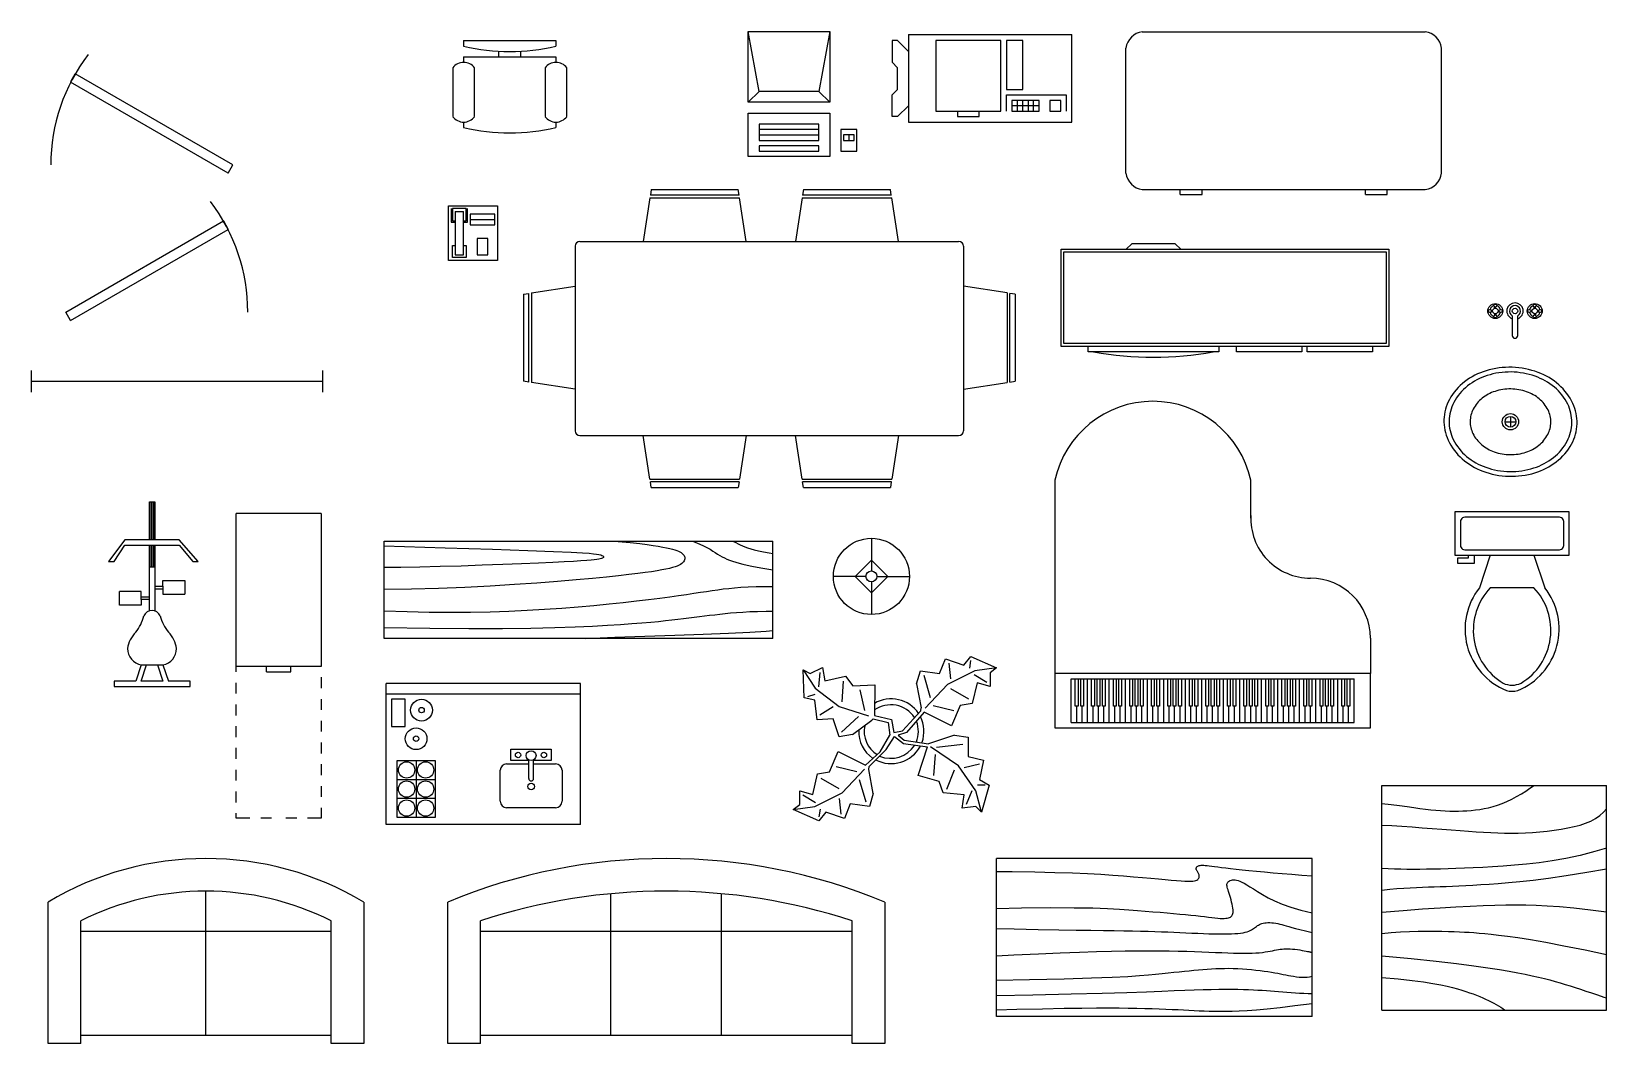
# Model space of a CAD drawing. Header units: millimetres. Extents: x -69 to 6419, y 0 to 4166.
import ezdxf

# ---------------------------------------------------------------- set-up
doc = ezdxf.new("R2010")
doc.units = ezdxf.units.MM

# ---------------------------------------------------------------- blocks, each defined once
blk = doc.blocks.new('Chair - Desk')
at = {"linetype": 'Continuous'}
for p, q in [((-190, 0), (-190, -22.4)), ((-190, 0), (190, 0)), ((190, 0), (190, -22.4)), ((-44.7, -67.1), (-44.7, -43.3)), ((44.7, -43.8), (44.7, -67.1)), ((-234.7, -111.8), (-234.7, -312.9)), ((-190, -67.1), (-190, -89.4)), ((-190, -67.1), (190, -67.1)), ((-145.3, -312.9), (-145.3, -111.8)), ((145.3, -111.8), (145.3, -312.9)), ((190, -67.1), (190, -89.4)), ((234.7, -312.9), (234.7, -111.8)), ((-190, -335.3), (-190, -357.6)), ((190, -335.3), (190, -357.6))]:
    blk.add_line(p, q, dxfattribs=at)
for centre, radius, start, end in [((0, 774), 818.7, 256.5803, 283.4197), ((-190, -145.3), 55.9, 36.8699, 143.1301), ((190, -145.3), 55.9, 36.8699, 143.1301), ((-190, -279.4), 55.9, 216.8699, 323.1301), ((190, -279.4), 55.9, 216.8699, 323.1301), ((0, 438.7), 818.7, 256.5803, 283.4197)]:
    blk.add_arc(centre, radius, start, end, dxfattribs=at)
blk = doc.blocks.new('Conference Table - 800 x 1600 mm')
at = {"linetype": 'Continuous'}
for p, q in [((-486.4, 612.8), (-489.89888, 590.409408)), ((-124.45184, 590.4), (-489.83616, 590.4)), ((-486.4, 612.8), (-128, 612.8)), ((-124.49888, 590.392384), (-128, 612.8)), ((140.8, 612.8), (137.30112, 590.409408)), ((502.74816, 590.4), (137.36384, 590.4)), ((140.8, 612.8), (499.2, 612.8)), ((502.70112, 590.392384), (499.2, 612.8)), ((-491.64832, 579.213216), (-519.65728, 399.946688)), ((-491.56096, 579.2), (-122.64192, 579.2)), ((-94.74048, 399.946688), (-122.7472, 579.183424)), ((135.55168, 579.213216), (107.54272, 399.946688)), ((135.63904, 579.2), (504.55808, 579.2)), ((532.45952, 399.946688), (504.4528, 579.183424)), ((-780, 400), (780, 400)), ((-800, 380), (-800, -380)), ((800, 380), (800, -380)), ((-979.21344, 187.647872), (-799.94624, 215.658176)), ((979.21344, 187.647872), (799.94624, 215.658176)), ((-1012.8, 182.4), (-990.40896, 185.898208)), ((-1012.8, 182.4), (-1012.8, -176)), ((-990.4, -179.548832), (-990.4, 185.835712)), ((-979.2, 187.561184), (-979.2, -181.35696)), ((979.2, 187.561184), (979.2, -181.35696)), ((990.4, -179.548832), (990.4, 185.835712)), ((1012.8, 182.4), (990.4112, 185.898208)), ((1012.8, 182.4), (1012.8, -176)), ((-990.39328, -179.501344), (-1012.8, -176)), ((-799.94624, -209.258624), (-979.18432, -181.2528)), ((799.94624, -209.258624), (979.18432, -181.2528)), ((990.39328, -179.501344), (1012.8, -176)), ((-780, -400), (780, -400)), ((-491.64832, -579.21344), (-519.65728, -399.946688)), ((-94.74048, -399.946688), (-122.7472, -579.183872)), ((135.55168, -579.21344), (107.54272, -399.946688)), ((532.45952, -399.946688), (504.4528, -579.183872)), ((-491.56096, -579.2), (-122.64192, -579.2)), ((135.63904, -579.2), (504.55808, -579.2)), ((-486.4, -612.8), (-489.89888, -590.409856)), ((-124.45184, -590.4), (-489.83616, -590.4)), ((-486.4, -612.8), (-128, -612.8)), ((-124.49888, -590.392608), (-128, -612.8)), ((140.8, -612.8), (137.30112, -590.409856)), ((502.74816, -590.4), (137.36384, -590.4)), ((140.8, -612.8), (499.2, -612.8)), ((502.70112, -590.392608), (499.2, -612.8))]:
    blk.add_line(p, q, dxfattribs=at)
for centre, start, end in [((-780, 380), 90, 180), ((780, 380), 0, 90), ((-780, -380), 180, 270), ((780, -380), 270, 0)]:
    blk.add_arc(centre, 20, start, end, dxfattribs=at)
blk = doc.blocks.new('Door - Left Hung 750 mm')
for p, q in [((0, 0), (649.5, 375)), ((20, -34.6), (669.5, 340.4)), ((666.3, 345.9), (649.5, 375)), ((649.5, 375), (669.5, 340.4)), ((20, -34.6), (0, 0))]:
    blk.add_line(p, q)
blk.add_arc((0, 0), 750, 0, 37.31013)
blk = doc.blocks.new('Door - Right Hung 750 mm')
for p, q in [((-649.5, 375), (-669.5, 340.4)), ((-20, -34.6), (-669.5, 340.4)), ((-666.3, 345.9), (-649.5, 375)), ((0, 0), (-649.5, 375)), ((-20, -34.6), (0, 0))]:
    blk.add_line(p, q)
blk.add_arc((0, 0), 750, 142.68987, 180)
blk = doc.blocks.new('Window 1200 mm')
for p, q in [((0, 0), (0, 90)), ((1200, 0), (1200, 90)), ((0, 45), (1200, 45))]:
    blk.add_line(p, q)
blk = doc.blocks.new('File Cabinet - Letter')
at = {"linetype": 'Continuous'}
for p, q in [((0, -630), (0, 0)), ((350, 0), (350, -630)), ((350, 0), (0, 0)), ((350, -630), (0, -630)), ((0, -652.4), (0, -630)), ((0, -742), (0, -697.2)), ((125, -652.4), (225, -652.4)), ((350, -674.8), (350, -719.6)), ((350, -764.4), (350, -809.2)), ((0, -831.6), (0, -786.8)), ((0, -921.2), (0, -876.4)), ((350, -854), (350, -898.8)), ((0, -1010.8), (0, -966)), ((350, -943.6), (350, -988.4)), ((350, -1033.2), (350, -1078)), ((0, -1100.4), (0, -1055.6)), ((0, -1190), (0, -1145.2)), ((350, -1122.8), (350, -1167.6)), ((350, -1212.4), (350, -1255)), ((0, -1255), (0, -1234.8)), ((56, -1255), (0, -1255)), ((145.6, -1255), (100.8, -1255)), ((249.2, -1255), (204.4, -1255)), ((350, -1255), (294, -1255))]:
    blk.add_line(p, q, dxfattribs=at)
for p, q in [((125, -652.4), (125, -630)), ((225, -652.4), (225, -630))]:
    blk.add_line(p, q)
blk = doc.blocks.new('Lamp - Table')
at = {"linetype": 'Continuous'}
for p, q in [((0, 156.8), (0, 22.4)), ((0, 67.2), (-67.2, 0)), ((67.2, 0), (0, 67.2)), ((-22.4, 0), (-156.8, 0)), ((-67.2, 0), (0, -67.2)), ((0, -67.2), (67.2, 0)), ((22.4, 0), (156.8, 0)), ((0, -22.4), (0, -156.8))]:
    blk.add_line(p, q, dxfattribs=at)
for radius in [156.8, 22.4]:
    blk.add_circle((0, 0), radius, dxfattribs=at)
blk = doc.blocks.new('Phone - Desk')
at = {"linetype": 'Continuous'}
for p, q in [((-100.8, -112), (-100.8, 112)), ((-100.8, 112), (100.8, 112)), ((-89.6, 100.8), (-89.6, 44.8)), ((-84, 100.8), (-84, 50.4)), ((-28, 100.8), (-84, 100.8)), ((-72.8, 89.6), (-72.8, -89.6)), ((-72.8, 89.6), (-39.2, 89.6)), ((-39.2, -89.6), (-39.2, 89.6)), ((-28, 50.4), (-28, 100.8)), ((-22.4, 44.8), (-22.4, 100.8)), ((89.6, 78.4), (-11.2, 78.4)), ((-11.2, 78.4), (-11.2, 33.6)), ((89.6, 33.6), (89.6, 78.4)), ((100.8, 112), (100.8, -112)), ((-89.6, 44.8), (-72.8, 44.8)), ((-84, 50.4), (-72.8, 50.4)), ((-39.2, 50.4), (-28, 50.4)), ((-39.2, 44.8), (-22.4, 44.8)), ((-11.2, 56), (89.6, 56)), ((-11.2, 33.6), (89.6, 33.6)), ((-84, -50.4), (-72.8, -50.4)), ((-84, -100.8), (-84, -50.4)), ((-39.2, -50.4), (-28, -50.4)), ((-28, -50.4), (-28, -100.8)), ((61.6, -22.4), (16.8, -22.4)), ((16.8, -22.4), (16.8, -89.6)), ((61.6, -89.6), (61.6, -22.4)), ((100.8, -112), (-100.8, -112)), ((-28, -100.8), (-84, -100.8)), ((-72.8, -89.6), (-39.2, -89.6)), ((16.8, -89.6), (61.6, -89.6))]:
    blk.add_line(p, q, dxfattribs=at)
blk = doc.blocks.new('Piano - Baby Grand')
at = {"linetype": 'Continuous'}
for p, q in [((-683.2, 197.6), (-683.2, -597.6)), ((123.2, 40.8), (123.2, 197.6)), ((616, -452), (616, -597.6)), ((-683.2, -597.6), (-683.2, -821.6)), ((616, -597.6), (-683.2, -597.6)), ((-616, -799.2), (-616, -620)), ((-616, -620), (548.8, -620)), ((-599.2, -732), (-599.2, -620)), ((-588, -620), (-588, -732)), ((-576.8, -732), (-576.8, -620)), ((-565.6, -620), (-565.6, -732)), ((-548.8, -799.2), (-548.8, -620)), ((-532, -732), (-532, -620)), ((-520.8, -620), (-520.8, -732)), ((-509.6, -732), (-509.6, -620)), ((-498.4, -620), (-498.4, -732)), ((-487.2, -732), (-487.2, -620)), ((-476, -620), (-476, -732)), ((-459.2, -799.2), (-459.2, -620)), ((-442.4, -732), (-442.4, -620)), ((-431.2, -620), (-431.2, -732)), ((-420, -732), (-420, -620)), ((-408.8, -620), (-408.8, -732)), ((-392, -799.2), (-392, -620)), ((-375.2, -732), (-375.2, -620)), ((-364, -620), (-364, -732)), ((-352.8, -732), (-352.8, -620)), ((-341.6, -620), (-341.6, -732)), ((-330.4, -732), (-330.4, -620)), ((-319.2, -620), (-319.2, -732)), ((-302.4, -799.2), (-302.4, -620)), ((-285.6, -732), (-285.6, -620)), ((-274.4, -620), (-274.4, -732)), ((-263.2, -732), (-263.2, -620)), ((-252, -620), (-252, -732)), ((-235.2, -799.2), (-235.2, -620)), ((-218.4, -732), (-218.4, -620)), ((-207.2, -620), (-207.2, -732)), ((-196, -732), (-196, -620)), ((-184.8, -620), (-184.8, -732)), ((-173.6, -732), (-173.6, -620)), ((-162.4, -620), (-162.4, -732)), ((-145.6, -799.2), (-145.6, -620)), ((-128.8, -732), (-128.8, -620)), ((-117.6, -620), (-117.6, -732)), ((-106.4, -732), (-106.4, -620)), ((-95.2, -620), (-95.2, -732)), ((-78.4, -799.2), (-78.4, -620)), ((-61.6, -732), (-61.6, -620)), ((-50.4, -620), (-50.4, -732)), ((-39.2, -732), (-39.2, -620)), ((-28, -620), (-28, -732)), ((-16.8, -732), (-16.8, -620)), ((-5.6, -620), (-5.6, -732)), ((11.2, -799.2), (11.2, -620)), ((28, -732), (28, -620)), ((39.2, -620), (39.2, -732)), ((50.4, -732), (50.4, -620)), ((61.6, -620), (61.6, -732)), ((78.4, -799.2), (78.4, -620)), ((95.2, -732), (95.2, -620)), ((106.4, -620), (106.4, -732)), ((117.6, -732), (117.6, -620)), ((128.8, -620), (128.8, -732)), ((140, -732), (140, -620)), ((151.2, -620), (151.2, -732)), ((168, -799.2), (168, -620)), ((184.8, -732), (184.8, -620)), ((196, -620), (196, -732)), ((207.2, -732), (207.2, -620)), ((218.4, -620), (218.4, -732)), ((235.2, -799.2), (235.2, -620)), ((252, -732), (252, -620)), ((263.2, -620), (263.2, -732)), ((274.4, -732), (274.4, -620)), ((285.6, -620), (285.6, -732)), ((296.8, -732), (296.8, -620)), ((308, -620), (308, -732)), ((324.8, -799.2), (324.8, -620)), ((341.6, -732), (341.6, -620)), ((352.8, -620), (352.8, -732)), ((364, -732), (364, -620)), ((375.2, -620), (375.2, -732)), ((392, -799.2), (392, -620)), ((408.8, -732), (408.8, -620)), ((420, -620), (420, -732)), ((431.2, -732), (431.2, -620)), ((442.4, -620), (442.4, -732)), ((453.6, -732), (453.6, -620)), ((464.8, -620), (464.8, -732)), ((481.6, -799.2), (481.6, -620)), ((498.4, -732), (498.4, -620)), ((509.6, -620), (509.6, -732)), ((520.8, -732), (520.8, -620)), ((532, -620), (532, -732)), ((548.8, -799.2), (548.8, -620)), ((616, -821.6), (616, -597.6)), ((-593.6, -732), (-599.2, -732)), ((-588, -732), (-593.6, -732)), ((-593.6, -799.2), (-593.6, -732)), ((-571.2, -732), (-576.8, -732)), ((-565.6, -732), (-571.2, -732)), ((-571.2, -799.2), (-571.2, -732)), ((-526.4, -732), (-532, -732)), ((-520.8, -732), (-526.4, -732)), ((-526.4, -799.2), (-526.4, -732)), ((-504, -732), (-509.6, -732)), ((-498.4, -732), (-504, -732)), ((-504, -799.2), (-504, -732)), ((-481.6, -732), (-487.2, -732)), ((-476, -732), (-481.6, -732)), ((-481.6, -799.2), (-481.6, -732)), ((-436.8, -732), (-442.4, -732)), ((-431.2, -732), (-436.8, -732)), ((-436.8, -799.2), (-436.8, -732)), ((-414.4, -732), (-420, -732)), ((-408.8, -732), (-414.4, -732)), ((-414.4, -799.2), (-414.4, -732)), ((-369.6, -732), (-375.2, -732)), ((-364, -732), (-369.6, -732)), ((-369.6, -799.2), (-369.6, -732)), ((-347.2, -732), (-352.8, -732)), ((-341.6, -732), (-347.2, -732)), ((-347.2, -799.2), (-347.2, -732)), ((-324.8, -732), (-330.4, -732)), ((-319.2, -732), (-324.8, -732)), ((-324.8, -799.2), (-324.8, -732)), ((-280, -732), (-285.6, -732)), ((-274.4, -732), (-280, -732)), ((-280, -799.2), (-280, -732)), ((-257.6, -732), (-263.2, -732)), ((-252, -732), (-257.6, -732)), ((-257.6, -799.2), (-257.6, -732)), ((-212.8, -732), (-218.4, -732)), ((-207.2, -732), (-212.8, -732)), ((-212.8, -799.2), (-212.8, -732)), ((-190.4, -732), (-196, -732)), ((-184.8, -732), (-190.4, -732)), ((-190.4, -799.2), (-190.4, -732)), ((-168, -732), (-173.6, -732)), ((-162.4, -732), (-168, -732)), ((-168, -799.2), (-168, -732)), ((-123.2, -732), (-128.8, -732)), ((-117.6, -732), (-123.2, -732)), ((-123.2, -799.2), (-123.2, -732)), ((-100.8, -732), (-106.4, -732)), ((-95.2, -732), (-100.8, -732)), ((-100.8, -799.2), (-100.8, -732)), ((-56, -732), (-61.6, -732)), ((-50.4, -732), (-56, -732)), ((-56, -799.2), (-56, -732)), ((-33.6, -732), (-39.2, -732)), ((-28, -732), (-33.6, -732)), ((-33.6, -799.2), (-33.6, -732)), ((-11.2, -732), (-16.8, -732)), ((-5.6, -732), (-11.2, -732)), ((-11.2, -799.2), (-11.2, -732)), ((33.6, -732), (28, -732)), ((39.2, -732), (33.6, -732)), ((33.6, -799.2), (33.6, -732)), ((56, -732), (50.4, -732)), ((61.6, -732), (56, -732)), ((56, -799.2), (56, -732)), ((100.8, -732), (95.2, -732)), ((106.4, -732), (100.8, -732)), ((100.8, -799.2), (100.8, -732)), ((123.2, -732), (117.6, -732)), ((128.8, -732), (123.2, -732)), ((123.2, -799.2), (123.2, -732)), ((145.6, -732), (140, -732)), ((151.2, -732), (145.6, -732)), ((145.6, -799.2), (145.6, -732)), ((190.4, -732), (184.8, -732)), ((196, -732), (190.4, -732)), ((190.4, -799.2), (190.4, -732)), ((212.8, -732), (207.2, -732)), ((218.4, -732), (212.8, -732)), ((212.8, -799.2), (212.8, -732)), ((257.6, -732), (252, -732)), ((263.2, -732), (257.6, -732)), ((257.6, -799.2), (257.6, -732)), ((280, -732), (274.4, -732)), ((285.6, -732), (280, -732)), ((280, -799.2), (280, -732)), ((302.4, -732), (296.8, -732)), ((308, -732), (302.4, -732)), ((302.4, -799.2), (302.4, -732)), ((347.2, -732), (341.6, -732)), ((352.8, -732), (347.2, -732)), ((347.2, -799.2), (347.2, -732)), ((369.6, -732), (364, -732)), ((375.2, -732), (369.6, -732)), ((369.6, -799.2), (369.6, -732)), ((414.4, -732), (408.8, -732)), ((420, -732), (414.4, -732)), ((414.4, -799.2), (414.4, -732)), ((436.8, -732), (431.2, -732)), ((442.4, -732), (436.8, -732)), ((436.8, -799.2), (436.8, -732)), ((459.2, -732), (453.6, -732)), ((464.8, -732), (459.2, -732)), ((459.2, -799.2), (459.2, -732)), ((504, -732), (498.4, -732)), ((509.6, -732), (504, -732)), ((504, -799.2), (504, -732)), ((526.4, -732), (520.8, -732)), ((532, -732), (526.4, -732)), ((526.4, -799.2), (526.4, -732)), ((-683.2, -821.6), (616, -821.6)), ((-616, -799.2), (-593.6, -799.2)), ((-593.6, -799.2), (-571.2, -799.2)), ((-571.2, -799.2), (-548.8, -799.2)), ((-548.8, -799.2), (-526.4, -799.2)), ((-526.4, -799.2), (-504, -799.2)), ((-504, -799.2), (-481.6, -799.2)), ((-481.6, -799.2), (-459.2, -799.2)), ((-459.2, -799.2), (-436.8, -799.2)), ((-436.8, -799.2), (-414.4, -799.2)), ((-414.4, -799.2), (-392, -799.2)), ((-392, -799.2), (-369.6, -799.2)), ((-369.6, -799.2), (-347.2, -799.2)), ((-347.2, -799.2), (-324.8, -799.2)), ((-324.8, -799.2), (-302.4, -799.2)), ((-302.4, -799.2), (-280, -799.2)), ((-280, -799.2), (-257.6, -799.2)), ((-257.6, -799.2), (-235.2, -799.2)), ((-235.2, -799.2), (-212.8, -799.2)), ((-212.8, -799.2), (-190.4, -799.2)), ((-190.4, -799.2), (-168, -799.2)), ((-168, -799.2), (-145.6, -799.2)), ((-145.6, -799.2), (-123.2, -799.2)), ((-123.2, -799.2), (-100.8, -799.2)), ((-100.8, -799.2), (-78.4, -799.2)), ((-78.4, -799.2), (-56, -799.2)), ((-56, -799.2), (-33.6, -799.2)), ((-33.6, -799.2), (-11.2, -799.2)), ((-11.2, -799.2), (11.2, -799.2)), ((11.2, -799.2), (33.6, -799.2)), ((33.6, -799.2), (56, -799.2)), ((56, -799.2), (78.4, -799.2)), ((78.4, -799.2), (100.8, -799.2)), ((100.8, -799.2), (123.2, -799.2)), ((123.2, -799.2), (145.6, -799.2)), ((145.6, -799.2), (168, -799.2)), ((168, -799.2), (190.4, -799.2)), ((190.4, -799.2), (212.8, -799.2)), ((212.8, -799.2), (235.2, -799.2)), ((235.2, -799.2), (257.6, -799.2)), ((257.6, -799.2), (280, -799.2)), ((280, -799.2), (302.4, -799.2)), ((302.4, -799.2), (324.8, -799.2)), ((324.8, -799.2), (347.2, -799.2)), ((347.2, -799.2), (369.6, -799.2)), ((369.6, -799.2), (392, -799.2)), ((392, -799.2), (414.4, -799.2)), ((414.4, -799.2), (436.8, -799.2)), ((436.8, -799.2), (459.2, -799.2)), ((459.2, -799.2), (481.6, -799.2)), ((481.6, -799.2), (504, -799.2)), ((504, -799.2), (526.4, -799.2)), ((526.4, -799.2), (548.8, -799.2))]:
    blk.add_line(p, q, dxfattribs=at)
for centre, radius, start, end in [((-280, 109.7), 412.7, 12.29325, 167.7067), ((369.6, 40.8), 246.4, 177.3974, 270), ((369.6, -452), 246.4, 0, 90)]:
    blk.add_arc(centre, radius, start, end, dxfattribs=at)
blk = doc.blocks.new('Plant - Rubber or Philodendron')
at = {"linetype": 'Continuous'}
for p, q in [((199.5952, 233.14592), (224.09632, 293.68192)), ((224.09632, 293.68192), (300.31904, 266.9744)), ((237.57888, 275.79104), (244.44448, 210.84672)), ((300.31904, 266.9744), (329.35616, 302.87936)), ((327.152, 287.19488), (322.74368, 255.82592)), ((329.35616, 302.87936), (434.74368, 256.07904)), ((-362.36704, 248.52576), (-312.8496, 173.01536)), ((-362.36704, 248.52576), (-332.4272, 233.27136)), ((-358.232, 133.28896), (-362.36704, 248.52576)), ((-332.4272, 233.27136), (-282.15264, 257.936)), ((-297.7856, 177.912), (-292.32224, 237.9776)), ((-282.15264, 257.936), (-272.552, 202.7648)), ((-272.552, 202.7648), (-187.2528, 222.152)), ((-197.4224, 202.1936), (-203.0784, 117.0848)), ((-187.2528, 222.152), (-157.5056, 181.8544)), ((105.61152, 190.37088), (121.16832, 244.16672)), ((121.16832, 244.16672), (199.5952, 233.14592)), ((134.65088, 226.27808), (161.7392, 134.49856)), ((345.16832, 244.6752), (233.296, 188.42208)), ((354.24032, 195.4176), (334.27296, 110.25056)), ((342.96416, 228.99072), (394.55584, 197.7472)), ((434.74368, 256.07904), (345.16832, 244.6752)), ((408.03616, 179.85856), (354.24032, 195.4176)), ((434.74368, 256.07904), (407.90848, 235.85856)), ((407.90848, 235.85856), (408.03616, 179.85856)), ((-313.2304, 122.92896), (-358.232, 133.28896)), ((-343.168, 138.18336), (-313.04, 147.97216)), ((-312.8496, 173.01536), (-213.248, 97.1264)), ((-157.5056, 181.8544), (-67.312, 186.17984)), ((-108.1808, 81.3008), (-127.568, 166.6)), ((-67.312, 186.17984), (-68.264, 60.96384)), ((105.61152, 190.37088), (123.75552, 91.85344)), ((233.296, 188.42208), (141.30144, 90.05472)), ((320.79264, 128.14144), (246.77632, 170.53344)), ((-303.82016, 42.71456), (-313.2304, 122.92896)), ((-293.6528, 62.67296), (-238.2912, 97.3168)), ((-213.248, 97.1264), (-93.36992, 58.38112)), ((47.88, -3.42048), (122.2592, 79.11904)), ((137.23584, 73.96256), (63.83104, -9.2624)), ((122.2592, 79.11904), (123.75552, 91.85344)), ((249.36352, 18.21792), (137.23584, 73.96256)), ((173.01536, 100.92544), (258.18016, 80.95808)), ((285.01536, 101.17856), (249.36352, 18.21792)), ((334.27296, 110.25056), (285.01536, 101.17856)), ((-238.672, 47.2304), (-303.82016, 42.71456)), ((-214.19776, -28.0896), (-238.672, 47.2304)), ((-204.02816, -8.1312), (-133.41216, 56.448)), ((-159.02656, -18.4912), (-78.43136, 41.00544)), ((-78.43136, 41.00544), (-73.42048, 45.9872)), ((-73.42048, 45.9872), (-11.36128, 31.63328)), ((-68.264, 60.96384), (2.30944, 43.31712)), ((-11.36128, 31.63328), (-4.52704, -20.94848)), ((-11.36128, 31.63328), (-11.36128, 31.63328)), ((2.30944, 43.31712), (11.424, -9.2624)), ((-159.02656, -18.4912), (-214.19776, -28.0896)), ((-44.70144, -89.53952), (-4.52704, -20.94848)), ((-20.47584, -79.36992), (13.70208, -26.7904)), ((11.424, -9.2624), (47.88, -3.42048)), ((13.70208, -26.7904), (50.80544, -55.41984)), ((63.83104, -9.2624), (29.65088, -20.94848)), ((29.65088, -20.94848), (54.71648, -41.3952)), ((50.80544, -55.41984), (150.84608, -68.21024)), ((54.71648, -41.3952), (154.97216, -56)), ((261.71936, -20.69312), (154.97216, -56)), ((187.66272, -70.06272), (296.14368, -57.18496)), ((261.71936, -20.69312), (317.15712, -28.61152)), ((317.15712, -28.61152), (317.15712, -107.80896)), ((-253.12672, -171.25696), (-217.47488, -88.29632)), ((-217.47488, -88.29632), (-105.3472, -144.04096)), ((-44.70144, -89.53952), (-105.3472, -144.04096)), ((-90.3728, -149.19744), (-20.47584, -79.36992)), ((111.24736, -187.00416), (150.84608, -68.21024)), ((277.56064, -147.40544), (162.22976, -68.53728)), ((182.52416, -99.88832), (174.60576, -187.00416)), ((317.15712, -107.80896), (380.51328, -123.648)), ((380.51328, -123.648), (364.67424, -202.8432)), ((-322.35168, -265.49376), (-302.38656, -180.32896)), ((-302.38656, -180.32896), (-253.12672, -171.25696)), ((-141.12672, -171.00384), (-226.29152, -151.03648)), ((-201.40736, -258.50048), (-109.34112, -161.16128)), ((-91.86688, -161.93184), (-90.3728, -149.19744)), ((-73.72288, -260.44928), (-91.86688, -161.93184)), ((198.3632, -210.76384), (111.24736, -187.00416)), ((230.04128, -242.44192), (261.71936, -163.24672)), ((348.8352, -250.36032), (277.56064, -147.40544)), ((364.67424, -139.48704), (301.31808, -155.32608)), ((-376.14752, -249.93696), (-322.35168, -265.49376)), ((-376.02208, -305.93696), (-376.14752, -249.93696)), ((-313.27968, -314.7536), (-201.40736, -258.50048)), ((-288.90624, -198.2176), (-214.88768, -240.6096)), ((-102.76224, -296.35648), (-129.85056, -204.57696)), ((214.20224, -258.28096), (198.3632, -210.76384)), ((301.31808, -266.2016), (214.20224, -258.28096)), ((332.99616, -250.36032), (309.23872, -305.79808)), ((372.59488, -337.47616), (348.8352, -250.36032)), ((388.43392, -226.60288), (356.75584, -226.60288)), ((364.67424, -202.8432), (404.27296, -226.60288)), ((404.27296, -226.60288), (372.59488, -337.47616)), ((-402.85504, -326.15744), (-376.02208, -305.93696)), ((-402.85504, -326.15744), (-313.27968, -314.7536)), ((-311.07552, -299.06912), (-362.6672, -267.8256)), ((-205.69024, -345.86944), (-212.55808, -280.92512)), ((-167.70656, -303.22432), (-192.20992, -363.76032)), ((-89.28192, -314.24512), (-167.70656, -303.22432)), ((-73.72288, -260.44928), (-89.28192, -314.24512)), ((293.39968, -321.63712), (301.31808, -266.2016)), ((348.8352, -313.71872), (293.39968, -321.63712)), ((372.59488, -337.47616), (348.8352, -313.71872)), ((-297.46752, -372.95776), (-402.85504, -326.15744)), ((-268.4304, -337.0528), (-297.46752, -372.95776)), ((-295.26336, -357.27328), (-290.85504, -325.90432)), ((-192.20992, -363.76032), (-268.4304, -337.0528))]:
    blk.add_line(p, q, dxfattribs=at)
for centre, radius, start, end in [((0.52416, -8.568), 137.25618, 34.37569, 120.1028), ((-0.82208, -13.216), 117.51338, 33.82192, 124.9414), ((1.21408, -4.84064), 112, 168.1647, 238.6725), ((-5.4432, -4.80032), 118.21669, 338.4094, 20.03007), ((-1.67104, -5.51264), 137.28568, 341.2017, 26.09184), ((1.21408, -4.84064), 134.4, 178.6147, 235.1169), ((-1.94432, 2.37664), 118.45702, 247.3711, 327.472), ((0, 0), 137.74291, 242.5812, 331.2714)]:
    blk.add_arc(centre, radius, start, end, dxfattribs=at)
blk = doc.blocks.new('Sink - Oval top')
for p, q in [((-22.4, 0), (22.4, 0)), ((0, 22.4), (0, -22.4))]:
    blk.add_line(p, q)
at = {"linetype": 'Continuous'}
for points in [[(-274, 8.8, 0.117634), (-256.8, -75.3, 0.104469), (-198.9, -152.4, 0.090016), (-113.9, -203.2, 0.08192), (-7.2, -224.4, 0.08192), (100.5, -210.1, 0.090016), (188.7, -164.9, 0.104469), (251.4, -91.7, 0.117634), (274, -8.8, 0.117634), (256.8, 75.3, 0.104469), (198.9, 152.4, 0.090016), (113.9, 203.2, 0.08192), (7.2, 224.4, 0.08192), (-100.5, 210.1, 0.090016), (-188.7, 164.9, 0.104469), (-251.4, 91.7, 0.117634)], [(-252.8, 3.6, 0.118622), (-235.6, -72.9, 0.104678), (-180.8, -142.4, 0.089562), (-101.6, -187.4, 0.081185), (-2.9, -205, 0.081185), (96.3, -190.2, 0.089562), (176.7, -147.5, 0.104678), (233.4, -79.5, 0.118622), (252.8, -3.6, 0.118622), (235.6, 72.9, 0.104678), (180.8, 142.4, 0.089562), (101.6, 187.4, 0.081185), (2.9, 205, 0.081185), (-96.3, 190.2, 0.089562), (-176.7, 147.5, 0.104678), (-233.4, 79.5, 0.118622)], [(-166.2, 1.9, 0.118283), (-154.7, -48.6, 0.104607), (-118.6, -94.3, 0.089718), (-66.5, -123.8, 0.081436), (-1.5, -135.2, 0.081436), (63.7, -125.3, 0.089718), (116.5, -96.9, 0.104607), (153.6, -52, 0.118283), (166.2, -1.9, 0.118283), (154.7, 48.6, 0.104607), (118.6, 94.3, 0.089718), (66.5, 123.8, 0.081436), (1.5, 135.2, 0.081436), (-63.7, 125.3, 0.089718), (-116.5, 96.9, 0.104607), (-153.6, 52, 0.118283)]]:
    blk.add_lwpolyline(points, format="xyb", close=True, dxfattribs=at)
for radius in [33.6, 22.4]:
    blk.add_circle((0, 0), radius)
blk = doc.blocks.new('Sofa - Roundback 1800 mm')
at = {"linetype": 'Continuous'}
for p, q in [((-228, -726.7), (-228, -147.8)), ((228, -726.7), (228, -147.8)), ((-765.6, -761.6), (-765.6, -256.9)), ((765.6, -761.6), (765.6, -256.9)), ((-765.6, -299.8), (765.6, -299.8)), ((-765.6, -726.7), (765.6, -726.7))]:
    blk.add_line(p, q, dxfattribs=at)
for points in [[(-765.6, -761.6), (-900, -761.6), (-900, -179.2)], [(900, -179.2), (900, -761.6), (765.6, -761.6)]]:
    blk.add_lwpolyline(points, dxfattribs=at)
for centre, radius, start, end in [((0, -2349.6), 2349.6, 67.4781, 112.52191), ((0, -2587.5), 2453.1, 71.81447, 108.18556)]:
    blk.add_arc(centre, radius, start, end, dxfattribs=at)
blk = doc.blocks.new('Sofa - Roundback Loveseat 1300 mm')
blk.add_line((0, -726.7), (0, -134.4))
at = {"linetype": 'Continuous'}
for p, q in [((-515.6, -761.6), (-515.6, -256.9)), ((515.6, -761.6), (515.6, -256.9)), ((-515.6, -299.8), (515.6, -299.8)), ((-515.6, -726.7), (515.6, -726.7))]:
    blk.add_line(p, q, dxfattribs=at)
for points in [[(-515.6, -761.6), (-650, -761.6), (-650, -179.2)], [(650, -179.2), (650, -761.6), (515.6, -761.6)]]:
    blk.add_lwpolyline(points, dxfattribs=at)
for centre, radius, start, end in [((0, -1268.4), 1268.4, 59.17372, 120.82623), ((0, -1280.5), 1146.1, 63.26368, 116.73636)]:
    blk.add_arc(centre, radius, start, end, dxfattribs=at)
blk = doc.blocks.new('Table - Rectangular 1300 x 650 mm')
at = {"linetype": 'Continuous'}
for p, q in [((1300, 0), (0, 0)), ((0, -650), (0, 0)), ((1300, -650), (1300, 0)), ((1300, -650), (0, -650))]:
    blk.add_line(p, q, dxfattribs=at)
for points in [[(0, -53.9), (63.9, -54.2), (158.3, -55.3), (240.7, -57.1), (312.5, -59.4), (375.3, -62.1), (430.4, -65.1), (479.3, -68.3), (523.5, -71.7), (564.1, -75), (601.5, -78.3), (635.7, -81.4), (666.7, -84.4), (694.7, -87), (719.5, -89.3), (741.3, -91.2), (760.2, -92.6), (776.1, -93.4), (789.4, -93.8), (800.3, -93.6), (809.1, -93), (816, -91.9), (821.5, -90.5), (825.7, -88.7), (828.9, -86.6), (831.3, -84.2), (833.1, -81.6), (834.3, -78.9), (835, -76), (835.2, -73), (834.9, -70), (834.3, -67.1), (833.3, -64.2), (832.1, -61.5), (830.6, -58.9), (829.1, -56.4), (827.5, -53.9), (826.1, -51.6), (824.7, -49.3), (823.6, -47), (822.9, -44.8), (822.5, -42.6), (822.6, -40.4), (823.1, -38.2), (824, -36.2), (825.3, -34.3), (827.1, -32.6), (829.3, -31.1), (831.8, -29.9), (834.9, -28.9), (838.4, -28.2), (842.6, -27.8), (847.5, -27.6), (853.3, -27.8), (860, -28.2), (867.7, -28.9), (876.6, -29.9), (886.8, -31.1), (898.5, -32.6), (911.9, -34.4), (927.1, -36.4), (944.5, -38.6), (964.3, -41), (986.7, -43.6), (1011.8, -46.3), (1039.9, -49.2), (1070.7, -52.1), (1104, -55.2), (1139.7, -58.4), (1177.3, -61.7), (1216.7, -65), (1257.7, -68.3), (1300, -71.7)], [(0, -205.3), (103.3, -203.5), (223.4, -202.4), (320.1, -202.5), (396.9, -203.7), (457.7, -205.5), (506, -208), (545.6, -210.7), (580.2, -213.5), (612.9, -216.3), (644.1, -218.9), (674, -221.4), (702.4, -223.8), (729.3, -226.2), (754.6, -228.5), (778.4, -230.7), (800.5, -233), (820.9, -235.2), (839.7, -237.4), (857, -239.4), (872.7, -241.4), (887, -243.1), (899.8, -244.5), (911.3, -245.6), (921.4, -246.4), (930.3, -246.8), (938.1, -246.7), (944.8, -246.3), (950.6, -245.5), (955.5, -244.3), (959.7, -242.8), (963.2, -241), (966.2, -238.9), (968.8, -236.5), (971, -233.8), (972.7, -230.6), (973.9, -226.8), (974.6, -222.4), (974.9, -217.3), (974.5, -211.4), (973.7, -204.6), (972.3, -196.9), (970.5, -188.4), (968.3, -179.4), (965.9, -170.2), (963.3, -161), (960.7, -152.1), (958.1, -143.6), (955.8, -135.9), (953.7, -129.1), (951.9, -123.2), (950.6, -118), (949.6, -113.5), (949.2, -109.6), (949.3, -106.1), (950, -102.9), (951.3, -100.1), (953.3, -97.3), (956, -94.8), (959.3, -92.6), (963.1, -90.7), (967.4, -89.3), (972.1, -88.3), (977.2, -87.9), (982.7, -88.1), (988.4, -89), (994.8, -90.8), (1001.9, -93.5), (1010, -97.3), (1019.5, -102.2), (1030.4, -108.5), (1043.2, -116.2), (1058.1, -125.4), (1075.3, -136.3), (1095.3, -148.4), (1118.5, -161.3), (1145.4, -174.7), (1176.6, -188.1), (1212.4, -201), (1253.4, -213.1), (1300, -224)], [(0, -287.8), (72.1, -289.7), (171.5, -291.9), (256.1, -293.6), (327.7, -294.7), (388.5, -295.6), (440.2, -296.2), (484.8, -296.7), (524.2, -297.2), (560.2, -297.8), (593.3, -298.5), (624.1, -299.4), (652.8, -300.3), (679.9, -301.4), (705.9, -302.4), (731, -303.5), (755.7, -304.6), (780.3, -305.8), (804.7, -306.8), (828.7, -307.8), (852, -308.7), (874.5, -309.5), (896, -310.1), (916.2, -310.5), (934.9, -310.6), (952, -310.5), (967.5, -310.1), (981.5, -309.4), (994.1, -308.4), (1005.3, -307.1), (1015.3, -305.6), (1024.2, -303.8), (1031.9, -301.7), (1038.8, -299.3), (1044.7, -296.7), (1050, -293.9), (1054.7, -291), (1059, -288), (1063, -285.1), (1066.9, -282.1), (1070.8, -279.3), (1074.8, -276.5), (1079, -274), (1083.4, -271.6), (1088.1, -269.5), (1093.2, -267.7), (1098.7, -266.2), (1104.6, -265.1), (1111.1, -264.3), (1118.1, -264), (1125.5, -264), (1133.4, -264.5), (1141.5, -265.3), (1149.9, -266.4), (1158.4, -267.9), (1167, -269.7), (1175.5, -271.8), (1184, -274.2), (1193.1, -276.9), (1203.6, -280.1), (1216, -283.7), (1231.1, -287.9), (1249.7, -292.8), (1272.4, -298.3), (1300, -304.6)], [(0, -400.9), (70.8, -397.1), (172.4, -392.1), (262.2, -388.2), (341.6, -385.2), (411.8, -383), (474.2, -381.5), (530.1, -380.5), (581, -380.1), (627.8, -379.9), (671.2, -380.1), (711.4, -380.6), (748.8, -381.3), (783.5, -382.1), (815.9, -383.1), (846.4, -384.2), (875.1, -385.3), (902.4, -386.4), (928.3, -387.5), (952.8, -388.4), (975.8, -389.2), (997.3, -389.8), (1017.3, -390.1), (1035.8, -390.1), (1052.9, -389.8), (1068.3, -389), (1082.4, -387.9), (1095.3, -386.5), (1106.9, -384.9), (1117.6, -383.2), (1127.5, -381.4), (1136.6, -379.6), (1145.1, -377.8), (1153.1, -376.2), (1160.9, -374.8), (1168.5, -373.6), (1176.1, -372.6), (1183.8, -371.9), (1191.8, -371.5), (1200.2, -371.5), (1209.3, -371.8), (1219, -372.6), (1229.1, -373.7), (1239.3, -375), (1249.4, -376.5), (1258.9, -378.1), (1267.6, -379.6), (1275.2, -381), (1281.3, -382.3), (1285.8, -383.3), (1289, -384), (1291.1, -384.6), (1292.6, -384.9), (1293.9, -385.1), (1295.3, -385.2), (1297.2, -385.3), (1300, -385.3)], [(0, -500.9), (135.4, -498.4), (278.8, -495.1), (390.9, -491.8), (476.8, -488.5), (541.2, -485.3), (589.1, -482.2), (625.4, -479.2), (654.9, -476.4), (681.7, -473.6), (706.8, -471.1), (730.4, -468.6), (752.6, -466.3), (773.7, -464.1), (793.8, -462.1), (813.1, -460.2), (831.8, -458.5), (850.1, -456.9), (868.1, -455.4), (885.9, -454.2), (903.5, -453.2), (921.2, -452.5), (938.9, -452.2), (956.9, -452.1), (975.2, -452.5), (993.9, -453.2), (1012.7, -454.4), (1031.6, -455.8), (1050.2, -457.5), (1068.4, -459.4), (1085.9, -461.5), (1102.6, -463.7), (1118.2, -465.9), (1132.6, -468.2), (1145.8, -470.4), (1158.2, -472.6), (1169.8, -474.8), (1180.9, -476.9), (1191.7, -479), (1202.3, -481.1), (1213, -483.1), (1223.9, -485), (1235, -486.7), (1246.1, -488), (1257.2, -488.8), (1268.2, -488.9), (1279.1, -488.2), (1289.7, -486.6), (1300, -483.8)], [(0, -563.7), (149.4, -561.1), (307.7, -557.8), (435.5, -554.6), (537.2, -551.6), (617.4, -548.8), (680.8, -546.2), (731.8, -544), (775.1, -542.1), (814.4, -540.6), (850.7, -539.5), (884.2, -538.8), (915.1, -538.3), (943.6, -538.2), (970, -538.3), (994.4, -538.6), (1017, -539.1), (1038.1, -539.7), (1057.9, -540.5), (1076.6, -541.4), (1094.5, -542.4), (1111.7, -543.5), (1128.6, -544.7), (1145.3, -545.9), (1162.1, -547.3), (1179.1, -548.7), (1196.3, -550.2), (1213.7, -551.5), (1231.1, -552.8), (1248.5, -553.9), (1265.9, -554.8), (1283.1, -555.3), (1300, -555.5)], [(0, -622.4), (83.4, -620.5), (190.1, -618.3), (278.7, -616.7), (351.9, -615.8), (412.3, -615.3), (462.5, -615.2), (505.2, -615.5), (542.9, -616), (577.9, -616.6), (610.7, -617.3), (641.5, -618.2), (670.5, -619.1), (697.7, -620.2), (723.4, -621.2), (747.6, -622.3), (770.6, -623.4), (792.5, -624.5), (813.7, -625.6), (834.4, -626.6), (855.1, -627.4), (876.1, -628.1), (897.8, -628.6), (920.5, -628.8), (944.6, -628.7), (970.6, -628.2), (999.5, -627.1), (1032.5, -625.3), (1070.8, -622.4), (1115.5, -618.3), (1167.8, -612.8), (1228.9, -605.6), (1300, -596.6)]]:
    blk.add_lwpolyline(points, dxfattribs=at)
blk = doc.blocks.new('Table - Square 925 x 925 mm')
at = {"linetype": 'Continuous'}
for p, q in [((0, -925), (0, 0)), ((0, 0), (925, 0)), ((925, -925), (925, 0)), ((0, -925), (925, -925))]:
    blk.add_line(p, q, dxfattribs=at)
for points in [[(0, -73.8), (38.1696, -78.66528), (72.48192, -83.18112), (103.376, -87.3296), (131.2976, -91.09504), (156.69024, -94.46176), (179.99968, -97.41184), (201.66944, -99.93408), (222.14304, -102.01056), (241.81024, -103.62784), (260.8368, -104.79264), (279.33248, -105.51168), (297.4048, -105.79392), (315.16352, -105.64608), (332.7184, -105.07936), (350.18144, -104.09824), (367.65792, -102.71392), (385.24864, -100.91072), (403.00512, -98.57888), (420.9632, -95.58848), (439.16544, -91.80512), (457.64768, -87.09888), (476.45024, -81.3376), (495.61344, -74.38688), (515.17536, -66.11904), (535.0912, -56.48928), (554.97344, -45.83584), (574.35392, -34.57984), (592.75776, -23.14688), (609.7168, -11.9648), (624.7584, -1.45472), (626.71441, 0)], [(0, -163.4), (40.77472, -165.64224), (82.29984, -168.21376), (124.12064, -171.03392), (165.78464, -174.01984), (206.83936, -177.09088), (246.83232, -180.16416), (285.31104, -183.15904), (321.82304, -185.99264), (356.05696, -188.59104), (388.27488, -190.90272), (418.87328, -192.87616), (448.25984, -194.4688), (476.83104, -195.63136), (504.99008, -196.31904), (533.13792, -196.4848), (561.67776, -196.0816), (590.89184, -195.06688), (620.58976, -193.42272), (650.45792, -191.13568), (680.1872, -188.19232), (709.47072, -184.5792), (737.99264, -180.2784), (765.44608, -175.28096), (791.52192, -169.57344), (815.96032, -163.09312), (838.7232, -155.60704), (859.82176, -146.83072), (879.2672, -136.48864), (897.0752, -124.29408), (913.2592, -109.96928), (925, -96.48135)], [(925, -257.82747), (877.59616, -272.31104), (816.52256, -288.06496), (757.67104, -300.69856), (701.12896, -310.63744), (646.98368, -318.32064), (595.3248, -324.176), (546.24192, -328.64032), (499.82464, -332.14368), (456.11328, -335.05568), (414.96896, -337.48832), (376.20128, -339.49088), (339.62432, -341.11712), (305.04992, -342.41184), (272.28992, -343.42656), (241.15616, -344.20832), (211.46272, -344.81088), (183.01472, -345.26784), (155.59264, -345.568), (128.97248, -345.68448), (102.928, -345.5904), (77.23296, -345.26112), (51.66336, -344.66976), (25.99296, -343.79168), (0, -342.6)], [(925, -345.27689), (843.42496, -359.0976), (758.91648, -372.3696), (685.84096, -382.83264), (622.7536, -390.89664), (568.21632, -396.976), (520.79328, -401.48512), (479.04416, -404.8384), (441.52864, -407.44576), (406.99232, -409.66336), (374.92, -411.5808), (344.9824, -413.23616), (316.84576, -414.6608), (290.17856, -415.88608), (264.65152, -416.94784), (239.93312, -417.87744), (215.69184, -418.70624), (191.59616, -419.48352), (167.328, -420.30336), (142.56032, -421.27328), (116.9728, -422.50528), (90.24512, -424.10464), (62.05472, -426.18112), (32.07904, -428.84224), (0, -432.2)], [(0, -521.8), (87.90432, -514.6432), (167.47584, -508.66912), (239.43584, -503.77696), (304.51232, -499.8592), (363.43328, -496.81728), (416.92, -494.54368), (465.70272, -492.93984), (510.50272, -491.89824), (552.30112, -491.3808), (593.07136, -491.57568), (635.04, -492.73376), (680.43584, -495.10816), (731.4832, -498.952), (790.40864, -504.51392), (859.43872, -512.0448), (925, -519.90558)], [(925, -697.62947), (837.5808, -678.9808), (749.4704, -661.19744), (674.89184, -647.12576), (612.26816, -636.2416), (560.02016, -628.0208), (516.57088, -621.94368), (480.34336, -617.48384), (449.76064, -614.1216), (423.35552, -611.40448), (400.08416, -609.19136), (379.02144, -607.41056), (359.23104, -605.99712), (339.78784, -604.8816), (319.75552, -603.99232), (298.20672, -603.26432), (274.2096, -602.62592), (247.0608, -602.04576), (216.98208, -601.64032), (184.4192, -601.56192), (149.82016, -601.96288), (113.63072, -602.99552), (76.29888, -604.80992), (38.27264, -607.56064), (0, -611.4)], [(0, -701), (121.01824, -713.00192), (222.86656, -723.8256), (307.82976, -733.59872), (378.18816, -742.4512), (436.22432, -750.51744), (484.22304, -757.92512), (524.46464, -764.80864), (559.23168, -771.29568), (590.49536, -777.50944), (618.98368, -783.52384), (645.1088, -789.40608), (669.28512, -795.22336), (691.92928, -801.04064), (713.45568, -806.92512), (734.27648, -812.93952), (754.80832, -819.15328), (775.432, -825.6224), (796.38944, -832.37824), (817.88672, -839.4432), (840.1344, -846.84192), (863.34304, -854.59232), (887.71648, -862.72128), (913.46528, -871.24896), (925, -875.02612)], [(0, -790.6), (67.41952, -796.99968), (123.99296, -803.24032), (171.06432, -809.32416), (209.9776, -815.26016), (242.0768, -821.05728), (268.70368, -826.72224), (291.20448, -832.26176), (310.92096, -837.6848), (328.99776, -843.00032), (345.7776, -848.23296), (361.39712, -853.41184), (376.00192, -858.56384), (389.73088, -863.7136), (402.72288, -868.89248), (415.12128, -874.12512), (427.0672, -879.44288), (438.66368, -884.86144), (449.88608, -890.37856), (460.67168, -895.98304), (470.95776, -901.66144), (480.6816, -907.40256), (489.78272, -913.19744), (498.19616, -919.0304), (505.86144, -924.89024)]]:
    blk.add_lwpolyline(points, dxfattribs=at)
blk = doc.blocks.new('Toilet - top')
for p, q in [((212.8, -134.4), (212.8, -44.8)), ((-224, -190.4), (-179.2, -190.4)), ((-224, -212.8), (-224, -190.4)), ((-179.2, -190.4), (-179.2, -179.2)), ((-156.8, -179.2), (-156.8, -212.8)), ((-89.6, -179.2), (-134.4, -313.6)), ((89.6, -179.2), (134.4, -313.6)), ((-156.8, -212.8), (-224, -212.8)), ((89.6, -313.6), (-89.6, -313.6))]:
    blk.add_line(p, q)
blk.add_lwpolyline([(235.2, -179.2), (235.2, 0), (-235.2, 0), (-235.2, -179.2)], close=True)
for points in [[(-212.8, -44.8), (-212.8, -134.4)], [(190.4, -22.4), (-190.4, -22.4)], [(-190.4, -156.8), (190.4, -156.8)]]:
    blk.add_lwpolyline(points)
for centre, radius, start, end in [((-193.2, -42), 19.8, 81.8699, 188.1301), ((193.2, -42), 19.8, 351.8699, 98.1301), ((-193.2, -137.2), 19.8, 171.8699, 278.1301), ((193.2, -137.2), 19.8, 261.8699, 8.1301), ((78.8, -483.4), 272.6, 141.46911, 247.97143), ((94.1, -488.7), 253.8, 136.36773, 238.94682), ((-78.8, -483.4), 272.6, 292.02843, 38.53071), ((-94.1, -488.7), 253.8, 301.05301, 43.63209), ((0, -624.4), 89.6, 245.73182, 294.26817), ((0, -649.6), 89.6, 254.86053, 285.13947)]:
    blk.add_arc(centre, radius, start, end)
blk = doc.blocks.new('Wet Bar')
at = {"linetype": 'Continuous'}
for p, q in [((800, 0), (0, 0)), ((0, -580), (0, 0)), ((800, -580), (800, 0)), ((0, -42.4), (800, -42.4)), ((78.4, -64.8), (22.4, -64.8)), ((22.4, -64.8), (22.4, -176.8)), ((78.4, -176.8), (78.4, -64.8)), ((22.4, -176.8), (78.4, -176.8)), ((44.8, -316.8), (201.6, -316.8)), ((44.8, -552), (44.8, -316.8)), ((123.2, -316.8), (123.2, -552)), ((201.6, -316.8), (201.6, -552)), ((586.88, -390.72), (586.88, -314.07616)), ((607.04224, -390.72), (607.04224, -314.07616)), ((44.8, -395.2), (201.6, -395.2)), ((201.6, -473.6), (44.8, -473.6)), ((800, -580), (0, -580)), ((201.6, -552), (44.8, -552))]:
    blk.add_line(p, q, dxfattribs=at)
for points in [[(586.88, -316.8), (514.08, -316.8), (514.08, -270.88), (599.2, -270.88)], [(599.17088, -270.88), (679.84224, -270.88), (679.84224, -316.8), (607.04224, -316.8)], [(469.28, -484.8), (469.28, -357.12)], [(496.16, -330.24), (586.88, -330.24)], [(607.04224, -330.24), (697.76, -330.24)], [(724.64224, -357.12), (724.64224, -484.8)], [(697.76, -511.68), (496.16, -511.68)]]:
    blk.add_lwpolyline(points, dxfattribs=at)
for centre, radius in [((145.6, -109.6), 44.8), ((145.6, -109.6), 11.2), ((123.2, -227.2), 44.8), ((123.2, -227.2), 11.2), ((84, -356), 33.6), ((162.4, -356), 33.6), ((543.2, -294.4), 11.2), ((596.96, -296.64), 20.16), ((649.6, -294.4), 11.2), ((84, -434.4), 33.6), ((162.4, -434.4), 33.6), ((596.96, -424.32), 13.44), ((84, -512.8), 33.6), ((162.4, -512.8), 33.6)]:
    blk.add_circle(centre, radius, dxfattribs=at)
for centre, radius, start, end in [((497.84224, -358.8), 28.60937, 93.36646, 176.6335), ((696.08, -358.8), 28.60937, 3.366461, 86.63354), ((596.96, -390.72), 10.08, 180, 0), ((497.84224, -483.12), 28.60937, 183.3665, 266.6335), ((696.08, -483.12), 28.60937, 273.3665, 356.6335)]:
    blk.add_arc(centre, radius, start, end, dxfattribs=at)
blk = doc.blocks.new('Computer Terminal')
at = {"linetype": 'Continuous'}
for p, q in [((-168, 0), (168, 0)), ((-123.2, -246.4), (-168, 0)), ((-168, -291.2), (-168, 0)), ((168, 0), (123.2, -246.4)), ((168, 0), (168, -291.2)), ((-168, -291.2), (-123.2, -246.4)), ((123.2, -246.4), (-123.2, -246.4)), ((123.2, -246.4), (168, -291.2)), ((168, -291.2), (-168, -291.2)), ((-168, -515.2), (-168, -336)), ((-168, -336), (168, -336)), ((-123.2, -380.8), (-123.2, -448)), ((123.2, -380.8), (-123.2, -380.8)), ((123.2, -448), (123.2, -380.8)), ((168, -336), (168, -515.2)), ((123.2, -403.2), (-123.2, -403.2)), ((-123.2, -425.6), (123.2, -425.6)), ((-123.2, -448), (123.2, -448)), ((280, -403.2), (212.8, -403.2)), ((212.8, -403.2), (212.8, -492.8)), ((268.8, -425.6), (224, -425.6)), ((224, -425.6), (224, -448)), ((224, -448), (268.8, -448)), ((246.4, -425.6), (246.4, -448)), ((268.8, -448), (268.8, -425.6)), ((280, -492.8), (280, -403.2)), ((168, -515.2), (-168, -515.2)), ((-123.2, -470.4), (-123.2, -492.8)), ((123.2, -470.4), (-123.2, -470.4)), ((-123.2, -492.8), (123.2, -492.8)), ((123.2, -492.8), (123.2, -470.4)), ((212.8, -492.8), (280, -492.8))]:
    blk.add_line(p, q, dxfattribs=at)
blk = doc.blocks.new('Copy Machine')
at = {"linetype": 'Continuous'}
for p, q in [((0, 0), (0, -360)), ((0, 0), (672, 0)), ((672, -360), (672, 0)), ((-67.2, -24), (-67.2, -113.6)), ((-44.8, -24), (-67.2, -24)), ((0, -68.8), (-44.8, -24)), ((112, -24), (112, -315.2)), ((380.8, -24), (112, -24)), ((380.8, -315.2), (380.8, -24)), ((403.2, -24), (403.2, -225.6)), ((470.4, -24), (403.2, -24)), ((470.4, -225.6), (470.4, -24)), ((-67.2, -113.6), (-44.8, -136)), ((-44.8, -225.6), (-44.8, -136)), ((-67.2, -248), (-44.8, -225.6)), ((-67.2, -337.6), (-67.2, -248)), ((403.2, -225.6), (470.4, -225.6)), ((403.2, -315.2), (403.2, -248)), ((403.2, -248), (649.6, -248)), ((649.6, -248), (649.6, -315.2)), ((0, -292.8), (-44.8, -337.6)), ((112, -315.2), (380.8, -315.2)), ((201.6, -315.2), (201.6, -337.6)), ((291.2, -337.6), (291.2, -315.2)), ((537.6, -270.4), (425.6, -270.4)), ((425.6, -270.4), (425.6, -315.2)), ((537.6, -292.8), (425.6, -292.8)), ((425.6, -315.2), (537.6, -315.2)), ((448, -270.4), (448, -315.2)), ((470.4, -315.2), (470.4, -270.4)), ((492.8, -270.4), (492.8, -315.2)), ((515.2, -315.2), (515.2, -270.4)), ((537.6, -315.2), (537.6, -270.4)), ((627.2, -270.4), (582.4, -270.4)), ((582.4, -270.4), (582.4, -315.2)), ((582.4, -315.2), (627.2, -315.2)), ((627.2, -315.2), (627.2, -270.4)), ((-44.8, -337.6), (-67.2, -337.6)), ((0, -360), (672, -360)), ((201.6, -337.6), (291.2, -337.6))]:
    blk.add_line(p, q, dxfattribs=at)
blk = doc.blocks.new('Desk - 650 x 1300 mm')
at = {"linetype": 'Continuous'}
for p, q in [((-582.8, 0), (582.8, 0)), ((-650, -582.8), (-650, -67.2)), ((650, -582.8), (650, -67.2)), ((-582.8, -650), (582.8, -650)), ((-426.4, -670), (-426.4, -650)), ((-426.4, -670), (-336.4, -670)), ((-336.4, -670), (-336.4, -650)), ((336.4, -670), (336.4, -650)), ((336.4, -670), (426.4, -670)), ((426.4, -670), (426.4, -650))]:
    blk.add_line(p, q, dxfattribs=at)
for centre, start, end in [((-571.6, -78.4), 98.1301, 171.8699), ((571.6, -78.4), 8.1301, 81.8699), ((-571.6, -571.6), 188.1301, 261.8699), ((571.6, -571.6), 278.1301, 351.8699)]:
    blk.add_arc(centre, 79.2, start, end, dxfattribs=at)
blk = doc.blocks.new('Entertainment Center')
at = {"linetype": 'Continuous'}
for p, q in [((-89.6, 0), (-112, -22.4)), ((89.6, 0), (-89.6, 0)), ((112, -22.4), (89.6, 0)), ((-380.8, -422.4), (-380.8, -22.4)), ((-380.8, -22.4), (969.2, -22.4)), ((-369.6, -411.2), (-369.6, -33.6)), ((-369.6, -33.6), (958, -33.6)), ((958, -33.6), (958, -411.2)), ((969.2, -22.4), (969.2, -422.4)), ((969.2, -422.4), (-380.8, -422.4)), ((958, -411.2), (-369.6, -411.2)), ((-268.8, -444.8), (-268.8, -422.4)), ((268.8, -444.8), (-268.8, -444.8)), ((268.8, -422.4), (268.8, -444.8)), ((342, -444.8), (342, -422.4)), ((610.8, -444.8), (342, -444.8)), ((610.8, -422.4), (610.8, -444.8)), ((633.2, -444.8), (633.2, -422.4)), ((902, -444.8), (633.2, -444.8)), ((902, -422.4), (902, -444.8))]:
    blk.add_line(p, q, dxfattribs=at)
blk.add_arc((0, 899.2), 1366.4, 259.6111, 280.3889, dxfattribs=at)
blk = doc.blocks.new('Exercise Bike')
at = {"linetype": 'Continuous'}
for p, q in [((-11.2, 218.7556), (-11.2, 375.5556)), ((-11.2, 375.5556), (11.2, 375.5556)), ((-5.6, 375.5556), (-5.6, 218.59656)), ((0, 218.7556), (0, 375.5556)), ((5.6, 375.5556), (5.6, 218.59656)), ((11.2, 375.5556), (11.2, 218.7556)), ((-112, 218.7556), (-179.2, 129.1556)), ((-156.8, 129.1556), (-112, 196.3556)), ((-11.2, 218.7556), (-112, 218.7556)), ((-112, 196.3556), (112, 196.3556)), ((112, 218.7556), (-11.2, 218.7556)), ((-11.2, 106.7556), (-11.2, 196.3556)), ((-5.6, 195.00264), (-5.6, 106.7556)), ((0, 106.7556), (0, 196.3556)), ((5.6, 195.00264), (5.6, 106.7556)), ((11.2, 196.3556), (11.2, 106.7556)), ((190.4, 129.1556), (112, 218.7556)), ((112, 196.3556), (168, 129.1556)), ((-179.2, 129.1556), (-156.8, 129.1556)), ((-11.2, -73.8668), (-11.2, 106.7556)), ((-11.2, 106.7556), (11.2, 106.7556)), ((11.2, 106.7556), (11.2, -73.8668)), ((168, 129.1556), (190.4, 129.1556)), ((-134.4, -50.0444), (-134.4, 5.9556)), ((-44.8, 5.9556), (-134.4, 5.9556)), ((-44.8, -16.4444), (-44.8, 5.9556)), ((11.2, 28.3556), (44.8, 28.3556)), ((11.2, 17.1556), (44.8, 17.1556)), ((44.8, 50.7556), (134.4, 50.7556)), ((44.8, 28.3556), (44.8, 50.7556)), ((44.8, 28.3556), (44.8, -5.2444)), ((134.4, 50.7556), (134.4, -5.2444)), ((-44.8, -50.0444), (-134.4, -50.0444)), ((-44.8, -16.4444), (-11.2, -16.4444)), ((-44.8, -27.6444), (-44.8, -16.4444)), ((-44.8, -27.6444), (-44.8, -50.0444)), ((-11.2, -27.6444), (-44.8, -27.6444)), ((44.8, -5.2444), (134.4, -5.2444)), ((-44.8, -296.4444), (-67.2, -363.6444)), ((-44.8, -363.6444), (-22.4, -296.4444)), ((-44.8, -296.4444), (44.8, -296.4444)), ((22.4, -296.4444), (44.8, -363.6444)), ((44.8, -296.4444), (67.2, -363.6444)), ((-156.8, -363.6444), (-156.8, -386.0444)), ((-100.8, -363.6444), (-156.8, -363.6444)), ((-156.8, -386.0444), (156.8, -386.0444)), ((-67.2, -363.6444), (-100.8, -363.6444)), ((44.8, -363.6444), (-44.8, -363.6444)), ((156.8, -363.6444), (67.2, -363.6444)), ((156.8, -386.0444), (156.8, -363.6444))]:
    blk.add_line(p, q, dxfattribs=at)
for centre, radius, start, end in [((-210.99008, -48.14936), 183.43201, 321.6175, 345.2525), ((0, -108.8444), 36.4, 22.61987, 157.3801), ((210.98784, -48.14936), 183.43201, 194.7476, 218.3825), ((9.3744, -242.3325), 110.95029, 133.6443, 173.2256), ((-9.37664, -242.3325), 110.95047, 6.774486, 46.35562), ((-32.49344, -229.25582), 68.30656, 179.9906, 259.6205), ((32.49344, -229.25582), 68.30656, 280.3795, 0.009389437)]:
    blk.add_arc(centre, radius, start, end, dxfattribs=at)
blk = doc.blocks.new('Faucet - Bathroom top')
for p, q in [((-91.9968, 2.8), (-98, 2.8)), ((-84, 10.72512), (-84, 16.8)), ((-78.4, 10.7968), (-78.4, 16.8)), ((-70.47264, 2.8), (-64.4, 2.8)), ((70.4032, 2.8), (64.4, 2.8)), ((78.4, 10.72512), (78.4, 16.8)), ((84, 10.7968), (84, 16.8)), ((91.92736, 2.8), (98, 2.8)), ((-91.92736, -2.8), (-98, -2.8)), ((-84, -10.79904), (-84, -16.8)), ((-78.4, -10.72736), (-78.4, -16.8)), ((-70.4032, -2.8), (-64.4, -2.8)), ((-11.2, -19.35136), (-11.2, -100.8)), ((11.2, -100.8), (11.2, -19.33344)), ((70.47264, -2.8), (64.4, -2.8)), ((78.4, -10.79904), (78.4, -16.8)), ((84, -10.72736), (84, -16.8)), ((91.9968, -2.8), (98, -2.8))]:
    blk.add_line(p, q)
for centre, radius in [((-81.2, 0), 30.8), ((-103.6, 0), 6.26099), ((-81.2, 0), 11.2), ((-81.2, 22.4), 6.26099), ((-58.8, 0), 6.26099), ((0, 0), 11.2), ((81.2, 0), 30.8), ((58.8, 0), 6.26099), ((81.2, 0), 11.2), ((81.2, 22.4), 6.26099), ((103.6, 0), 6.26099), ((-81.2, -22.4), 6.26099), ((81.2, -22.4), 6.26099)]:
    blk.add_circle(centre, radius)
for centre, radius, start, end in [((-81.2, 0), 22.4, 105.2407, 164.2093), ((-81.2, 0), 22.4, 16.44125, 74.07887), ((0, 0), 33.6, 289.6514, 250.3603), ((0, 0), 22.4, 300.3431, 239.7554), ((81.2, 0), 22.4, 106.12, 164.0884), ((81.2, 0), 22.4, 16.23422, 73.90469), ((-81.2, 0), 22.4, 196.2342, 253.9047), ((-81.2, 0), 22.4, 286.12, 344.0884), ((81.2, 0), 22.4, 196.4413, 254.0789), ((81.2, 0), 22.4, 285.2407, 344.2093), ((0, -100.8), 11.2, 180, 0)]:
    blk.add_arc(centre, radius, start, end)
blk = doc.blocks.new('Hutch - 1600 x 400 mm')
for p in [(0, 0), (1600, -400)]:
    blk.add_line(p, (1600, 0))
at = {"linetype": 'Continuous'}
for p, q in [((0, -400), (0, 0)), ((1600, -400), (0, -400))]:
    blk.add_line(p, q, dxfattribs=at)
for points in [[(954.8, 0), (963.8, -0.8), (1013.6, -5.6), (1052.5, -9.8), (1083.1, -13.7), (1107.9, -17.3), (1129, -20.7), (1147.3, -24), (1162.9, -27.1), (1176.1, -30.2), (1187.3, -33.1), (1196.7, -36), (1204.7, -38.8), (1211.5, -41.6), (1217.3, -44.4), (1222.4, -47.2), (1226.6, -50.1), (1230.1, -53), (1232.9, -56.1), (1235.1, -59.2), (1236.6, -62.5), (1237.6, -65.9), (1238, -69.4), (1237.9, -73.2), (1237, -77), (1235.5, -80.8), (1233.2, -84.6), (1230, -88.4), (1225.9, -92.2), (1220.8, -95.7), (1214.6, -99.2), (1207.2, -102.4), (1198.3, -105.6), (1187.7, -108.8), (1175.1, -112), (1160.4, -115.2), (1143.4, -118.4), (1123.7, -121.9), (1101.2, -125.5), (1075, -129.3), (1044.1, -133.4), (1007.9, -137.7), (965.3, -142.5), (915.4, -147.6), (857.5, -153.2), (790.5, -159.2), (714, -165.7), (628.8, -172.4), (536.1, -179), (436.9, -185.1), (332.6, -190.4), (224.2, -194.6), (112.9, -197.4), (0, -198.4)], [(1269.7, 0), (1290.5, -7.8), (1312.1, -17.1), (1329.2, -25.6), (1342.7, -33.5), (1353.8, -40.6), (1363.6, -47.2), (1373, -53.2), (1382.2, -58.8), (1391.7, -64), (1401.4, -68.9), (1411.7, -73.5), (1422.7, -77.9), (1434.6, -82.2), (1447.6, -86.4), (1461.9, -90.6), (1477.7, -94.8), (1495.2, -99), (1514.4, -103.2), (1535.7, -107.4), (1559, -111.6), (1584.7, -115.8), (1600, -118.1)], [(1436.1, 0), (1438.1, -1), (1448.3, -6), (1457.5, -10.6), (1466.5, -15), (1475.6, -19.2), (1485.5, -23.4), (1496.6, -27.6), (1509.4, -31.8), (1524.2, -36), (1541.6, -40.2), (1561.8, -44.4), (1585.4, -48.6), (1600, -50.8)], [(0, -19.2), (250.9, -26.8), (445.8, -33.1), (592.2, -38.1), (697.8, -42.2), (769.9, -45.4), (816.2, -47.9), (844.2, -50), (861.5, -51.9), (874.3, -53.6), (884.2, -55.2), (891.6, -56.8), (896.8, -58.3), (900.3, -59.8), (902.3, -61.2), (903.2, -62.6), (903.5, -64), (903.3, -65.4), (902.5, -66.8), (901, -68.2), (898.6, -69.6), (895, -71), (890.1, -72.4), (883.6, -73.8), (875.5, -75.2), (865.2, -76.6), (851.8, -78.1), (833.9, -79.6), (810.5, -81.3), (780.2, -83.1), (741.7, -85.2), (693.9, -87.5), (635.6, -90.1), (566.1, -93.1), (487.9, -96.2), (403.7, -99.3), (316.7, -102.3), (229.9, -104.9), (146.2, -106.9), (68.5, -108.3), (0, -108.8)], [(1600, -187.3), (1569.6, -187.5), (1531.9, -188.2), (1498.8, -189.4), (1469.5, -191), (1443.2, -193.1), (1419.1, -195.5), (1396.2, -198.2), (1373.9, -201.2), (1351.2, -204.5), (1327.6, -208), (1302.5, -211.9), (1275.4, -216), (1245.6, -220.5), (1212.7, -225.2), (1176, -230.3), (1134.9, -235.7), (1089.1, -241.5), (1038.8, -247.5), (984.3, -253.6), (925.9, -259.6), (864, -265.6), (798.9, -271.3), (731.1, -276.6), (660.8, -281.5), (588.3, -285.7), (513.4, -289.2), (436, -291.8), (355.6, -293.5), (272.1, -294.1), (185.1, -293.4), (94.5, -291.4), (0, -288)], [(0, -355.2), (187.6, -358.4), (349.1, -359.8), (487, -359.6), (604.2, -358.2), (703.3, -355.9), (787.1, -352.8), (858.2, -349.4), (919.3, -345.9), (972.9, -342.5), (1019.9, -339.2), (1061.3, -336.1), (1097.7, -333), (1130, -330.1), (1158.9, -327.2), (1185.1, -324.4), (1209.6, -321.6), (1232.9, -318.8), (1255.3, -316), (1277.1, -313.2), (1298.4, -310.5), (1319.3, -307.8), (1340.2, -305.2), (1361.1, -302.6), (1382.3, -300.1), (1403.9, -297.7), (1426.6, -295.5), (1450.7, -293.4), (1476.9, -291.6), (1505.7, -290.1), (1537.5, -289), (1573.1, -288.3), (1600, -288.1)], [(828.8, -400), (949.8, -395.8), (1074.1, -391.6), (1197, -387.4), (1313.2, -383.2), (1417.9, -379), (1506, -374.8), (1572.7, -370.6), (1600, -367.7)]]:
    blk.add_lwpolyline(points, dxfattribs=at)

msp = doc.modelspace()

# ---------------------------------------------------------------- block references
for name, p in [('Computer Terminal', (3051.6, 4166.3)), ('Copy Machine', (3543.8, 4153.4)), ('Desk - 650 x 1300 mm', (5089.4, 4165.6)), ('Chair - Desk', (1901.5, 4128.7)), ('Door - Right Hung 750 mm', (761.1, 3617.3)), ('Conference Table - 800 x 1600 mm', (2970.3, 2902.5)), ('Door - Left Hung 750 mm', (72.3, 3011.5)), ('Phone - Desk', (1749.9, 3336.2)), ('Entertainment Center', (4552.8, 3292.4)), ('Faucet - Bathroom top', (6041.9, 3015.6)), ('Window 1200 mm', (-68.5, 2681.2)), ('Sink - Oval top', (6023.2, 2559.6)), ('Piano - Baby Grand', (4830.1, 2121.4)), ('Exercise Bike', (428.1, 1855.1)), ('File Cabinet - Letter', (774.9, 2182.6)), ('Toilet - top', (6029.8, 2189.4)), ('Lamp - Table', (3391, 1923)), ('Hutch - 1600 x 400 mm', (1384.3, 2068)), ('Plant - Rubber or Philodendron', (3471.7, 1290)), ('Wet Bar', (1392.4, 1482)), ('Table - Square 925 x 925 mm', (5493.7, 1062.5)), ('Sofa - Roundback Loveseat 1300 mm', (650, 761.6)), ('Sofa - Roundback 1800 mm', (2545.9, 761.6)), ('Table - Rectangular 1300 x 650 mm', (3906.2, 761.6))]:
    msp.add_blockref(name, p)

doc.saveas('drawing.dxf')
